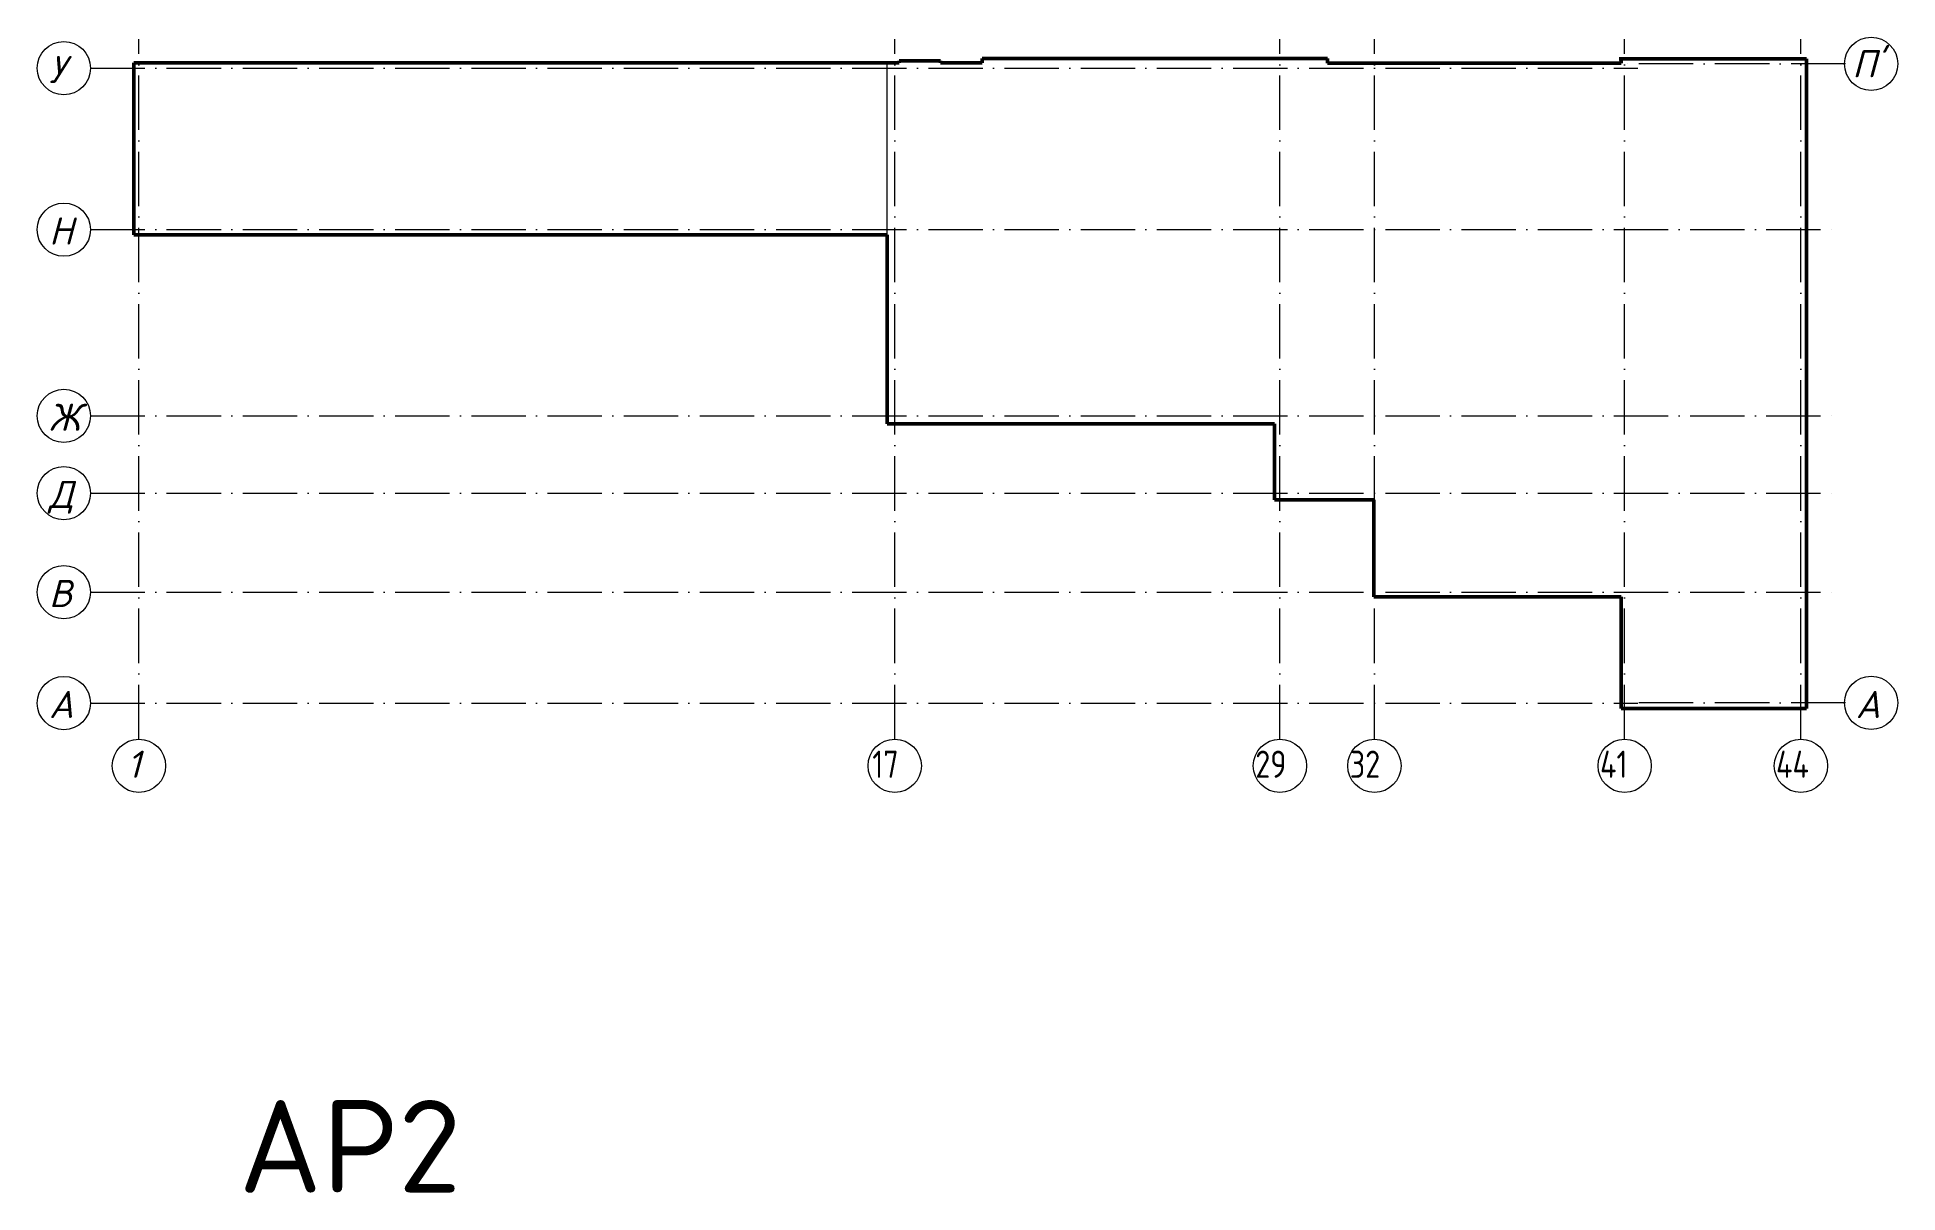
# Model space of a CAD drawing. Header units: millimetres. Extents: x -68946 to 288321, y -402657 to 324925.
# Drawn here: x 90366 to 261356, y 218701 to 324925 of the extents above; entities that cross this region are included whole.
import ezdxf

# ---------------------------------------------------------------- set-up
doc = ezdxf.new("R2010")
doc.units = ezdxf.units.MM
doc.linetypes.add('50_200_ШТРИХ_1Т_ш5_п1_п1_', pattern=[7000, 5000, -1000, 0, -1000])
doc.layers.add('A-DETL-____-OTLN', color=250, linetype='Continuous', lineweight=5)
doc.layers.add('G-____-____-TEXT', color=250, linetype='Continuous', lineweight=9)
doc.styles.add('ISOCPEUR_6', font='isocpeur.ttf', dxfattribs={"height": 3.5})
doc.styles.add('ISOCPEUR_I_1', font='ГОСТ тип А.ttf', dxfattribs={"height": 2500})

msp = doc.modelspace()

# ---------------------------------------------------------------- texts
at = {"layer": 'G-____-____-TEXT', "color": 7, "attachment_point": 1}
for s, insert, char_height, width, style in [('\\fISOCPEUR|b0|i1|c204|p34|;У', (91448.7269, 323206.8865), 2500, 2485.23125, 'ISOCPEUR_I_1'), ('\\fISOCPEUR|b0|i1|c204|p34|;П', (257163.2188, 323729.8679), 2500, 2485.23125, 'ISOCPEUR_I_1'), ("\\fISOCPEUR|b0|i1|c204|p34|;'", (259213.7396, 323729.8679), 2500, 1122.3625, 'ISOCPEUR_I_1'), ('\\fISOCPEUR|b0|i1|c204|p34|;Н', (91448.7269, 308361.8865), 2500, 2485.23125, 'ISOCPEUR_I_1'), ('\\fISOCPEUR|b0|i1|c204|p34|;Ж', (91428.7269, 291241.8865), 2500, 3126.58125, 'ISOCPEUR_I_1'), ('\\fISOCPEUR|b0|i1|c204|p34|;Д', (91428.7269, 284141.8865), 2500, 2805.90625, 'ISOCPEUR_I_1'), ('\\fISOCPEUR|b0|i1|c204|p34|;В', (91448.7269, 275041.8865), 2500, 2485.23125, 'ISOCPEUR_I_1'), ('\\fISOCPEUR|b0|i1|c204|p34|;А', (91448.7269, 264841.8865), 2500, 2805.90625, 'ISOCPEUR_I_1'), ('\\fISOCPEUR|b0|i1|c204|p34|;А', (257492.5115, 264836.3314), 2500, 2805.90625, 'ISOCPEUR_I_1'), ('\\fISOCPEUR|b0|i1|c204|p34|;1', (98617.5501, 259345.297), 2500, 1603.375, 'ISOCPEUR_I_1'), ('17', (167113.0558, 259345.297), 2500, 3848.1, 'ISOCPEUR_I_1'), ('29', (202313.0558, 259345.297), 2500, 4489.45, 'ISOCPEUR_I_1'), ('32', (210993.0558, 259345.297), 2500, 4489.45, 'ISOCPEUR_I_1'), ('41', (233993.0558, 259345.297), 2500, 4088.60625, 'ISOCPEUR_I_1'), ('44', (250164.1556, 259345.297), 2500, 4970.4625, 'ISOCPEUR_I_1'), ('АР2', (108878.9002, 227226.1238), 8508.55487, 64119.29961, 'ISOCPEUR_6')]:
    msp.add_mtext(s, dxfattribs=dict(at, insert=insert, char_height=char_height, width=width, style=style))

# ---------------------------------------------------------------- linework, layer by layer
at = {"layer": 'A-DETL-____-OTLN', "linetype": '50_200_ШТРИХ_1Т_ш5_п1_п1_'}
for p, q in [((99714.3547, 260397.6723), (99714.3547, 324751.0454)), ((169174.3547, 260397.6723), (169174.3547, 324751.0454)), ((204574.3547, 260397.6723), (204574.3547, 324751.0454)), ((213254.3547, 260397.6723), (213254.3547, 324751.0454)), ((236254.3547, 260397.6723), (236254.3547, 324751.0454)), ((252454.3547, 260397.6723), (252454.3547, 324751.0454)), ((95262.7626, 322080.1573), (237462.7626, 322080.1573)), ((256555.7297, 322476.3017), (235755.7297, 322476.3017)), ((95262.7626, 307235.1573), (256262.7626, 307235.1573)), ((95262.7626, 290115.1573), (256262.7626, 290115.1573)), ((95262.7626, 283015.1573), (256262.7626, 283015.1573)), ((95262.7626, 273915.1573), (256262.7626, 273915.1573)), ((95262.7626, 263715.1573), (237462.7626, 263715.1573)), ((256555.7297, 263736.3017), (235755.7297, 263736.3017))]:
    msp.add_line(p, q, dxfattribs=at)
at = {"layer": 'A-DETL-____-OTLN', "lineweight": 50}
for p, q in [((99242.5468, 322557.4113), (168488.2755, 322557.4113)), ((99242.5468, 306757.4113), (99242.5468, 322557.4113)), ((168488.2755, 322557.4113), (169588.5327, 322557.4113)), ((169588.5327, 322751.0454), (173388.5327, 322751.0454)), ((169588.5327, 322557.4113), (169588.5327, 322751.0454)), ((173388.5327, 322751.0454), (173388.5327, 322557.4113)), ((173388.5327, 322557.4113), (177220.4512, 322557.4113)), ((177220.4512, 322963.3373), (208960.4512, 322963.3373)), ((177220.4512, 322557.4113), (177220.4512, 322963.3373)), ((208960.4512, 322963.3373), (208960.4512, 322550.2569)), ((208960.4512, 322550.2569), (235938.4117, 322550.2569)), ((235755.7297, 322950.963), (252978.4117, 322950.963)), ((235938.4117, 322950.963), (252978.4117, 322950.963)), ((235938.4117, 322550.2569), (235938.4117, 322950.963)), ((252978.4117, 322950.963), (252978.4117, 263210.963)), ((252978.4117, 322950.963), (252978.4117, 263210.963)), ((168488.2755, 306757.4113), (99242.5468, 306757.4113)), ((168488.2755, 306757.4113), (168488.2755, 289397.3941)), ((168488.2755, 289397.3941), (204060.2564, 289397.3941)), ((204060.2564, 289397.3941), (204060.2564, 282397.176)), ((204060.2564, 282397.176), (213204.4495, 282397.176)), ((213204.4495, 282397.176), (213204.4495, 273468.3658)), ((213204.4495, 273468.3658), (235938.4117, 273468.3658)), ((235938.4117, 263210.963), (235938.4117, 273468.3658)), ((252978.4117, 263210.963), (235938.4117, 263210.963)), ((252978.4117, 263210.963), (235938.4117, 263210.963))]:
    msp.add_line(p, q, dxfattribs=at)
at = {"layer": 'A-DETL-____-OTLN'}
for p, q in [((168488.2755, 322557.4113), (99242.5468, 322557.4113)), ((99242.5468, 322557.4113), (99242.5468, 306757.4113)), ((99242.5468, 306757.4113), (168488.2755, 306757.4113))]:
    msp.add_line(p, q, dxfattribs=at)
at = {"layer": 'A-DETL-____-OTLN', "lineweight": 9}
msp.add_line((168488.2755, 306757.4113), (168488.2755, 322557.4113), dxfattribs=at)
at = {"layer": 'A-DETL-____-OTLN'}
for centre in [(258907.2701, 322476.3017), (92814.303, 322080.1573), (92814.303, 307235.1573), (92814.303, 290115.1573), (92814.303, 283015.1573), (92814.303, 273915.1573), (92814.303, 263715.1573), (258907.2701, 263736.3017), (99714.3547, 257949.2127), (169174.3547, 257949.2127), (204574.3547, 257949.2127), (213254.3547, 257949.2127), (236254.3547, 257949.2127), (252454.3547, 257949.2127)]:
    msp.add_circle(centre, 2448.4596, dxfattribs=at)

msp.set_redraw_order([(e.dxf.handle, doc.entitydb.next_handle()) for e in msp.query("TEXT MTEXT ATTDEF DIMENSION ARC_DIMENSION")])  # texts and dimensions are drawn at this point

doc.saveas('drawing.dxf')
